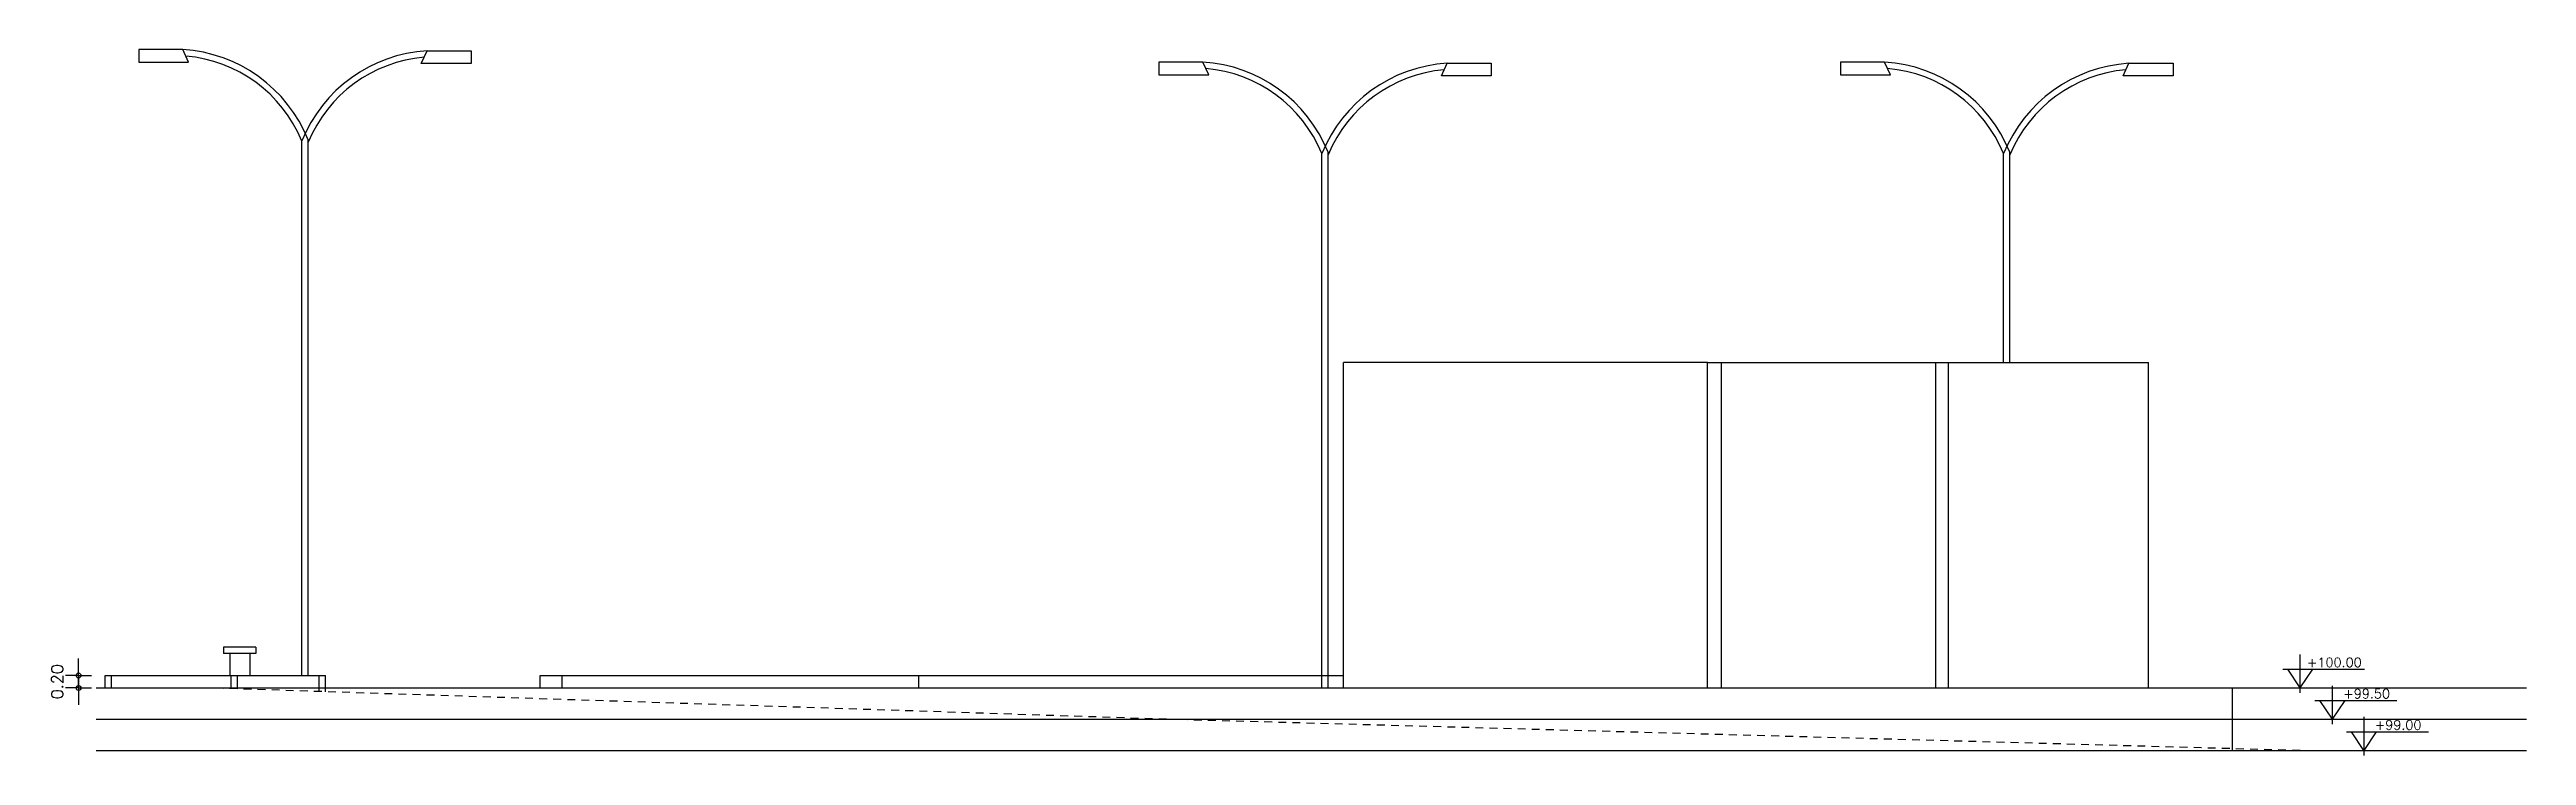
# Model space of a CAD drawing. Extents: x -599692 to 1491, y -9431878 to -451.
# Drawn here: x 1223.17 to 1262.73, y -556.33 to -545.05 of the extents above; entities that cross this region are included whole.
import ezdxf

# ---------------------------------------------------------------- set-up
doc = ezdxf.new("R2010")
doc.units = 0
doc.header["$LTSCALE"] = 0.5
doc.header["$MEASUREMENT"] = 0
doc.header["$PDMODE"] = 34
doc.linetypes.add('HIDDEN', pattern=[0.375, 0.25, -0.125])
doc.layers.get('0').update_dxf_attribs({"linetype": 'CONTINUOUS'})
doc.layers.get('DEFPOINTS').update_dxf_attribs({"linetype": 'CONTINUOUS'})
for name, color, linetype in [('COTAS', 2, 'CONTINUOUS'), ('LAY', 7, 'CONTINUOUS'), ('P1', 1, 'CONTINUOUS'), ('P2', 2, 'CONTINUOUS'), ('P3', 3, 'CONTINUOUS'), ('P4', 6, 'CONTINUOUS'), ('P6', 4, 'CONTINUOUS'), ('pena_01', 1, 'CONTINUOUS'), ('PROJEÇÃO COBERTA', 252, 'HIDDEN'), ('TEXTO', 3, 'CONTINUOUS')]:
    doc.layers.add(name, color=color, linetype=linetype)
doc.styles.add('ARQ', font='ROMANS.shx')
doc.styles.add('ROMANS', font='romans')
doc.dimstyles.new('BOLA50$0', dxfattribs={"dimscale": 0.5, "dimtxt": 0.25, "dimasz": 0.18, "dimexe": 0.18, "dimexo": 0.0625, "dimgap": 0.1, "dimtad": 1, "dimzin": 0, "dimdsep": 46, "dimtxsty": 'ROMANS', "dimblk1": 'BOLA', "dimblk2": 'BOLA', "dimsah": 1, "dimcen": 0.09, "dimse1": 1, "dimse2": 1, "dimclrt": 256, "dimadec": 0, "dimazin": 0, "dimtfac": 1, "dimtofl": 0, "dimtmove": 2, "dimatfit": 3, "dimldrblk": 'BOLA', "dimfxl": 1, "dimtolj": 1, "dimtzin": 0, "dimarcsym": 0})

msp = doc.modelspace()

# ---------------------------------------------------------------- texts
at = {"layer": 'TEXTO', "ltscale": 3, "char_height": 0.15, "attachment_point": 5, "style": 'ARQ'}
for s, insert in [('+100.00', (1259.666, -554.84)), ('+99.50', (1260.182, -555.34)), ('+99.00', (1260.685, -555.84))]:
    msp.add_mtext(s, dxfattribs=dict(at, insert=insert))

# ---------------------------------------------------------------- blocks, each defined once
blk = doc.blocks.new('POSTE2PET')
for p, q in [((79.014, -432.667), (78.308, -432.667)), ((78.308, -432.667), (78.308, -432.87)), ((79.106, -432.87), (79.014, -432.667)), ((82.822, -432.89), (82.914, -432.687)), ((82.914, -432.687), (83.619, -432.687)), ((83.619, -432.687), (83.619, -432.89)), ((78.308, -432.87), (79.106, -432.87)), ((83.619, -432.89), (82.822, -432.89))]:
    blk.add_line(p, q)
for points in [[(81.014, -442.667), (81.014, -434.109, 0.288839), (79.014, -432.667)], [(80.914, -442.667), (80.914, -434.129, 0.279997), (79.061, -432.771, 0.279997)]]:
    blk.add_lwpolyline(points, format="xyb")
for radius, start, end in [(2.312, 93.5727, 158.0158), (2.212, 94.9498, 157.5181)]:
    blk.add_arc((83.058, -434.994), radius, start, end)
blk = doc.blocks.new('BOLA')
for q in [(-1.53, 0), (0, 1.53), (0, -1.53), (1.53, 0)]:
    blk.add_line((0, 0), q)
blk.add_circle((0, 0), 0.284)
blk = doc.blocks.new('*D204')
at = {"layer": 'COTAS', "color": 0, "lineweight": -2}
for p, q in [((1223.638, -554.914), (1223.638, -554.779)), ((1223.638, -555.384), (1223.638, -555.519))]:
    blk.add_line(p, q, dxfattribs=at)
at = {"layer": 'DEFPOINTS', "color": 0}
for p in [(1223.638, -555.049), (1224.065, -555.049), (1224.065, -555.249)]:
    blk.add_point(p, dxfattribs=at)
at = {"layer": 'COTAS', "color": 0, "lineweight": -2, "xscale": 0.135, "yscale": 0.135, "zscale": 0.135}
for p, rotation in [((1223.638, -555.049), 270), ((1223.638, -555.249), 90)]:
    blk.add_blockref('BOLA', p, dxfattribs=dict(at, rotation=rotation))
at = {"layer": 'COTAS', "insert": (1223.297, -555.149), "char_height": 0.1875, "attachment_point": 5, "rotation": 90, "style": 'ROMANS'}
blk.add_mtext('\\A1;0.20', dxfattribs=at)

# ---------------------------------------------------------------- dimensions: what is measured, and where the dimension line sits
at = {"layer": 'COTAS'}
dim = msp.add_linear_dim(base=(1223.638, -555.049), p1=(1224.065, -555.249), p2=(1224.065, -555.049), angle=90, dimstyle='BOLA50$0', override={"dimscale": 0.75}, dxfattribs=at)
dim.commit()
dim.dimension.update_dxf_attribs({"geometry": '*D204', "text_midpoint": (1223.297, -555.149)})

# ---------------------------------------------------------------- linework, layer by layer
for p, q in [((1252.484, -545.249), (1251.779, -545.249)), ((1251.779, -545.249), (1251.779, -545.453)), ((1251.779, -545.453), (1252.576, -545.453)), ((1252.576, -545.453), (1252.484, -545.249)), ((1256.293, -545.472), (1256.384, -545.269)), ((1257.09, -545.472), (1256.293, -545.472)), ((1256.384, -545.269), (1257.09, -545.269)), ((1257.09, -545.269), (1257.09, -545.472))]:
    msp.add_line(p, q)
for points in [[(1254.484, -550.049), (1254.484, -546.691, 0.288839), (1252.484, -545.249)], [(1254.384, -550.049), (1254.384, -546.711, 0.279997), (1252.531, -545.353)]]:
    msp.add_lwpolyline(points, format="xyb")
for radius, start, end in [(2.312, 93.5727, 158.0158), (2.212, 94.9498, 157.5181)]:
    msp.add_arc((1256.528, -547.577), radius, start, end)
at = {"layer": 'P1', "ltscale": 3}
for p, q in [((1258.841, -554.949), (1260.149, -554.949)), ((1259.121, -555.327), (1259.121, -554.712)), ((1259.123, -555.249), (1259.321, -554.949)), ((1259.637, -555.827), (1259.637, -555.212)), ((1259.357, -555.449), (1260.665, -555.449)), ((1259.639, -555.749), (1259.837, -555.449)), ((1260.141, -556.327), (1260.141, -555.712)), ((1259.861, -555.949), (1261.169, -555.949)), ((1260.143, -556.249), (1260.341, -555.949))]:
    msp.add_line(p, q, dxfattribs=at)
at = {"layer": 'P1'}
for p, q in [((1237.059, -555.049), (1243.84, -555.049)), ((1258.042, -555.249), (1262.735, -555.249)), ((1223.921, -555.749), (1262.735, -555.749)), ((1223.921, -556.249), (1262.735, -556.249))]:
    msp.add_line(p, q, dxfattribs=at)
at = {"layer": 'P2'}
for p, q in [((1226.175, -555.049), (1227.481, -555.049)), ((1231.01, -555.249), (1231.01, -555.049)), ((1231.01, -555.049), (1231.363, -555.049))]:
    msp.add_line(p, q, dxfattribs=at)
at = {"layer": 'P3', "lineweight": 30}
for p, q in [((1243.84, -555.249), (1243.84, -550.049)), ((1249.654, -550.049), (1243.84, -550.049)), ((1225.951, -554.599), (1225.951, -554.699)), ((1226.471, -554.599), (1225.951, -554.599)), ((1226.471, -554.599), (1226.471, -554.699)), ((1226.471, -554.699), (1225.951, -554.699)), ((1226.051, -554.699), (1226.051, -555.049)), ((1226.371, -554.699), (1226.371, -555.049)), ((1226.074, -555.26), (1226.074, -555.049)), ((1226.074, -555.049), (1226.175, -555.049)), ((1226.175, -555.263), (1226.175, -555.049)), ((1227.481, -555.306), (1227.481, -555.049)), ((1227.481, -555.049), (1227.582, -555.049)), ((1227.582, -555.309), (1227.582, -555.049)), ((1231.363, -555.249), (1231.363, -555.049)), ((1231.363, -555.049), (1237.059, -555.049)), ((1237.059, -555.249), (1237.059, -555.049))]:
    msp.add_line(p, q, dxfattribs=at)
at = {"layer": 'P4'}
for p in [(1253.505, -550.049), (1256.696, -555.249)]:
    msp.add_line(p, (1256.696, -550.049), dxfattribs=at)
at = {"layer": 'P6'}
for p, q in [((1249.654, -555.249), (1249.654, -550.049)), ((1249.654, -550.049), (1253.505, -550.049)), ((1249.879, -555.257), (1249.879, -550.057)), ((1253.304, -555.242), (1253.304, -550.042)), ((1253.505, -555.249), (1253.505, -550.049)), ((1223.921, -555.249), (1258.042, -555.249)), ((1224.065, -555.249), (1224.065, -555.049)), ((1224.065, -555.049), (1226.074, -555.049)), ((1224.165, -555.249), (1224.165, -555.049)), ((1258.042, -556.249), (1258.042, -555.249))]:
    msp.add_line(p, q, dxfattribs=at)
at = {"layer": 'pena_01', "linetype": 'Continuous'}
for p, q in [((1259.119, -555.249), (1258.921, -554.949)), ((1259.635, -555.749), (1259.437, -555.449)), ((1260.139, -556.249), (1259.941, -555.949))]:
    msp.add_line(p, q, dxfattribs=at)
at = {"layer": 'PROJEÇÃO COBERTA'}
for p, q in [((1241.015, -555.749), (1225.74, -555.249)), ((1259.119, -556.249), (1241.015, -555.749))]:
    msp.add_line(p, q, dxfattribs=at)

# ---------------------------------------------------------------- block references
at = {"layer": 'LAY', "linetype": 'Continuous'}
for p in [(1146.29, -112.382), (1162.582, -112.582)]:
    msp.add_blockref('POSTE2PET', p, dxfattribs=at)

msp.set_redraw_order([(e.dxf.handle, doc.entitydb.next_handle()) for e in msp.query("TEXT MTEXT ATTDEF DIMENSION ARC_DIMENSION")])  # texts and dimensions are drawn at this point

doc.saveas('drawing.dxf')
